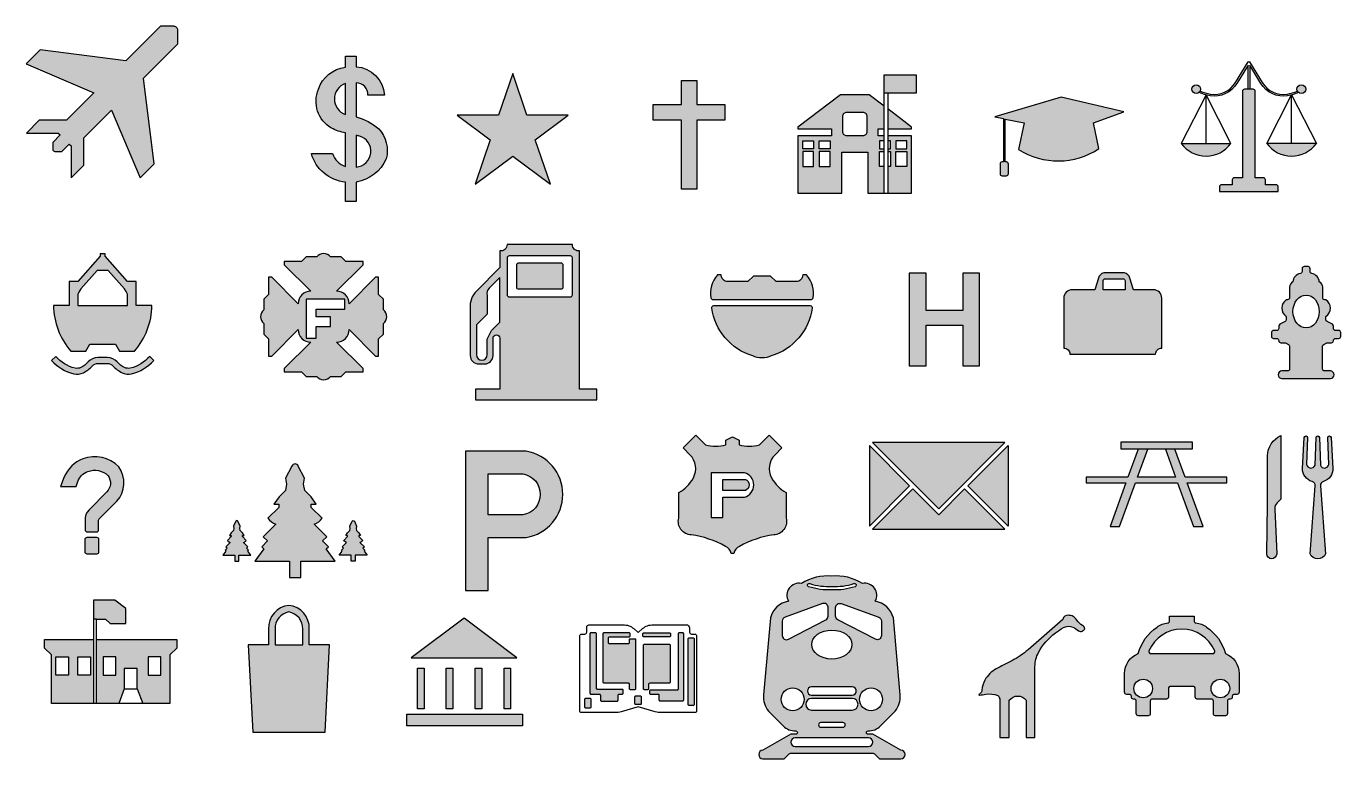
# Model space of a CAD drawing. Header units: inches. Extents: x -19 to 298, y -81 to 95.
import ezdxf

# ---------------------------------------------------------------- set-up
doc = ezdxf.new("R2010")
doc.units = ezdxf.units.IN
doc.header["$MEASUREMENT"] = 0

# ---------------------------------------------------------------- blocks, each defined once
blk = doc.blocks.new('Airport')
blk.add_hatch(color=256).paths.add_polyline_path([(17.44, 24.01), (25.72, 32.29), (25.72, 35.51, 0.414214), (24.72, 36.51), (21.5, 36.51), (13.22, 28.23), (-7.43, 30.84), (-10.8, 27.47), (5.48, 20.49), (-1.12, 13.88), (-7.69, 13.88), (-10.79, 10.79), (-3.09, 10.79), (-2.64, 10.34), (-4.42, 8.55), (-4.42, 6.87, 0.414214), (-3.92, 6.37), (-2.24, 6.37), (-0.45, 8.15), (0, 7.7), (0, 0), (3.09, 3.09), (3.09, 9.67), (9.7, 16.27), (16.68, -0.01), (20.05, 3.36)])
at = {"color": 0, "linetype": 'ByBlock', "lineweight": -2}
blk.add_lwpolyline([(24.72, 36.51), (21.5, 36.51), (13.22, 28.23), (-7.43, 30.84), (-10.8, 27.47), (5.48, 20.49), (-1.12, 13.88), (-7.69, 13.88), (-10.79, 10.79), (-3.09, 10.79), (-2.64, 10.34), (-4.42, 8.55), (-4.42, 6.87, 0.414214), (-3.92, 6.37), (-2.24, 6.37), (-0.45, 8.15), (0, 7.7), (0, 0), (3.09, 3.09), (3.09, 9.67), (9.7, 16.27), (16.68, -0.01), (20.05, 3.36), (17.44, 24.01), (25.72, 32.29), (25.72, 35.51, 0.414214)], format="xyb", close=True, dxfattribs=at)
blk = doc.blocks.new('ATM')
h = blk.add_hatch(color=256)
h.paths.add_polyline_path([(1.29, 14.96), (1.29, 17.49), (-1.29, 17.49), (-1.29, 14.85, 0.288396), (-7.81, 9.56, 0.373164), (-4.69, 0.18, 0.074888), (-1.29, -0.95), (-1.29, -9.03, -0.266821), (-4.38, -5.94), (-9.51, -5.94, 0.30474), (-1.29, -12.87), (-1.29, -17.49), (1.29, -17.49), (1.29, -12.8, 0.252504), (8.55, -7.23, 0.249488), (6.75, 0, 0.105197), (1.29, 2.93), (1.29, 11.06, -0.449214), (4.1, 8.11), (8.09, 8.11, 0.377829)])
h.paths.add_polyline_path([(-1.29, 3.48, -0.712131), (-1.29, 10.94)], flags=16)
h.paths.add_polyline_path([(2.07, -1.72, -0.843737), (1.29, -9.19), (1.29, -1.55, 0.002015)], flags=16)
at = {"color": 0, "linetype": 'ByBlock', "lineweight": -2}
for points in [[(-1.29, -0.95, -0.074888), (-4.69, 0.18, -0.373164), (-7.81, 9.56, -0.288396), (-1.29, 14.85), (-1.29, 17.49), (1.29, 17.49), (1.29, 14.96, -0.377829), (8.09, 8.11), (4.1, 8.11, 0.449214), (1.29, 11.06), (1.29, 2.93, -0.105197), (6.75, 0, -0.249488), (8.55, -7.23, -0.252504), (1.29, -12.8), (1.29, -17.49), (-1.29, -17.49), (-1.29, -12.87, -0.30474), (-9.51, -5.94), (-4.38, -5.94, 0.266821), (-1.29, -9.03)], [(-1.29, 3.48), (-1.29, 10.94, 0.712131)], [(1.29, -9.19, 0.843737), (2.07, -1.72, -0.002015), (1.29, -1.55)]]:
    blk.add_lwpolyline(points, format="xyb", close=True, dxfattribs=at)
blk = doc.blocks.new('Attraction')
blk.add_hatch(color=256).paths.add_polyline_path([(5.42, -2.6), (13.38, 3.29), (3.41, 3.29), (0, 13.31), (-3.41, 3.29), (-13.38, 3.29), (-5.42, -2.6), (-9.07, -13.31), (0, -6.61), (9.07, -13.31)])
at = {"color": 0, "linetype": 'ByBlock', "lineweight": -2}
blk.add_lwpolyline([(5.42, -2.6), (13.38, 3.29), (3.41, 3.29), (0, 13.31), (-3.41, 3.29), (-13.38, 3.29), (-5.42, -2.6), (-9.07, -13.31), (0, -6.61), (9.07, -13.31)], close=True, dxfattribs=at)
blk = doc.blocks.new('City Hall')
at = {"linetype": 'ByBlock'}
h = blk.add_hatch(color=256, dxfattribs=at)
h.paths.add_polyline_path([(14.77, 16.64), (7.06, 16.64), (7.06, 12.27), (7.92, 12.27), (14.77, 12.27)])
h.paths.add_polyline_path([(3.43, 11.88), (-3.43, 11.88), (-13.69, 4.06), (-13.69, 3.66), (-5.61, 3.66), (-5.61, 1.94), (-13.69, 1.94), (-13.69, -11.88), (-3.12, -11.88), (-3.12, -2), (0, -2), (3.12, -2), (3.12, -11.88), (7.06, -11.88), (7.06, -5.39), (5.97, -5.39), (5.97, -1.81), (7.06, -1.81), (7.06, -1.16), (5.97, -1.16), (5.97, 0.79), (7.06, 0.79), (7.06, 1.94), (5.61, 1.94), (5.61, 3.66), (7.06, 3.66), (7.06, 6.02), (7.06, 9.12)])
h.paths.add_polyline_path([(1.97, 7.6, -0.414214), (2.97, 6.6), (2.97, 3.01, -0.414214), (1.97, 2.01), (0, 2.01), (-1.97, 2.01, -0.414214), (-2.97, 3.01), (-2.97, 6.6, -0.414214), (-1.97, 7.6), (0, 7.6)], flags=16)
h.paths.add_polyline_path([(-5.97, 0.79), (-5.97, -1.16), (-8.58, -1.16), (-8.58, 0.79)], flags=17)
h.paths.add_polyline_path([(-5.97, -1.81), (-5.97, -5.39), (-8.58, -5.39), (-8.58, -1.81)], flags=17)
h.paths.add_polyline_path([(-9.92, 0.79), (-9.92, -1.16), (-12.53, -1.16), (-12.53, 0.79)], flags=17)
h.paths.add_polyline_path([(-9.92, -1.81), (-9.92, -5.39), (-12.53, -5.39), (-12.53, -1.81)], flags=17)
blk.add_hatch(color=256, dxfattribs=at).paths.add_polyline_path([(11.12, 6.02), (7.92, 8.46), (7.92, 3.66), (13.69, 3.66), (13.69, 4.06)])
h = blk.add_hatch(color=256, dxfattribs=at)
h.paths.add_polyline_path([(13.69, 1.94), (7.92, 1.94), (7.92, 0.79), (8.58, 0.79), (8.58, -1.16), (7.92, -1.16), (7.92, -1.81), (8.58, -1.81), (8.58, -5.39), (7.92, -5.39), (7.92, -11.88), (13.69, -11.88)])
h.paths.add_polyline_path([(9.92, -5.39), (9.92, -1.81), (12.53, -1.81), (12.53, -5.39)], flags=16)
h.paths.add_polyline_path([(9.92, -1.16), (9.92, 0.79), (12.53, 0.79), (12.53, -1.16)], flags=16)
at = {"color": 0, "linetype": 'ByBlock'}
for p, q in [((7.92, 12.27), (7.06, 12.27)), ((11.12, 6.02), (7.92, 8.46)), ((7.06, -11.88), (7.92, -11.88))]:
    blk.add_line(p, q, dxfattribs=at)
at = {"color": 0, "linetype": 'ByBlock', "lineweight": -2}
for points in [[(7.06, 9.12), (3.43, 11.88), (-3.43, 11.88), (-13.69, 4.06), (-13.69, 3.66), (-5.61, 3.66), (-5.61, 1.94), (-13.69, 1.94), (-13.69, -11.88), (-3.12, -11.88), (-3.12, -2), (0, -2), (3.12, -2), (3.12, -11.88), (7.06, -11.88), (7.06, 6.02), (7.06, 16.64), (14.77, 16.64), (14.77, 12.27), (7.92, 12.27), (7.92, -11.88), (13.69, -11.88), (13.69, 1.94), (7.92, 1.94)], [(7.06, 1.94), (5.61, 1.94), (5.61, 3.66), (7.06, 3.66)], [(7.92, 3.66), (13.69, 3.66), (13.69, 4.06), (11.12, 6.02)], [(7.06, 0.79), (5.97, 0.79), (5.97, -1.16), (7.06, -1.16)], [(7.92, -1.16), (8.58, -1.16), (8.58, 0.79), (7.92, 0.79)], [(7.06, -5.39), (5.97, -5.39), (5.97, -1.81), (7.06, -1.81)], [(7.92, -1.81), (8.58, -1.81), (8.58, -5.39), (7.92, -5.39)]]:
    blk.add_lwpolyline(points, dxfattribs=at)
blk.add_lwpolyline([(0, 7.6), (-1.97, 7.6, 0.414214), (-2.97, 6.6), (-2.97, 3.01, 0.414214), (-1.97, 2.01), (0, 2.01), (1.97, 2.01, 0.414214), (2.97, 3.01), (2.97, 6.6, 0.414214), (1.97, 7.6)], format="xyb", close=True, dxfattribs=at)
for points in [[(-9.92, -1.16), (-12.53, -1.16), (-12.53, 0.79), (-9.92, 0.79)], [(-8.58, -1.16), (-8.58, 0.79), (-5.97, 0.79), (-5.97, -1.16)], [(9.92, -1.16), (12.53, -1.16), (12.53, 0.79), (9.92, 0.79)], [(-9.92, -5.39), (-9.92, -1.81), (-12.53, -1.81), (-12.53, -5.39)], [(-8.58, -5.39), (-5.97, -5.39), (-5.97, -1.81), (-8.58, -1.81)], [(9.92, -5.39), (9.92, -1.81), (12.53, -1.81), (12.53, -5.39)]]:
    blk.add_lwpolyline(points, close=True, dxfattribs=at)
blk = doc.blocks.new('College')
blk.add_hatch(color=256).paths.add_polyline_path([(9.6, -4.76), (8.28, 1.44), (15.59, 4.09), (0.46, 7.64), (-15.5, 2.87), (-13.45, 2.46), (-13.45, -7.97), (-13.75, -7.97, 0.414214), (-14.25, -8.47), (-14.25, -10.78, 0.414214), (-13.75, -11.28), (-13.23, -11.28), (-12.71, -11.28, 0.414214), (-12.21, -10.78), (-12.21, -8.47, 0.414214), (-12.71, -7.97), (-13.01, -7.97), (-13.01, 2.37), (-8.43, 1.44), (-9.81, -4.96, 0.294573)])
at = {"color": 0, "linetype": 'ByBlock', "lineweight": -2}
blk.add_lwpolyline([(-9.81, -4.96, 0.294573), (9.6, -4.76), (8.28, 1.44), (15.59, 4.09), (0.46, 7.64), (-15.5, 2.87), (-13.45, 2.46), (-13.45, -7.97), (-13.75, -7.97, 0.414214), (-14.25, -8.47), (-14.25, -10.78, 0.414214), (-13.75, -11.28), (-13.23, -11.28), (-12.71, -11.28, 0.414214), (-12.21, -10.78), (-12.21, -8.47, 0.414214), (-12.71, -7.97), (-13.01, -7.97), (-13.01, 2.37), (-8.43, 1.44), (-9.81, -4.96)], format="xyb", dxfattribs=at)
blk = doc.blocks.new('Court House')
h = blk.add_hatch(color=256)
h.paths.add_polyline_path([(1.6, 11.2, 0.414214), (1.1, 11.7), (-0.98, 11.7, 0.414214), (-1.48, 11.2), (-1.48, -9.61), (-3.42, -9.61, 0.414214), (-3.92, -10.11), (-3.92, -11.29), (-6.52, -11.29, 0.414214), (-7.02, -11.79), (-7.02, -12.9), (7.14, -12.9), (7.14, -11.79, 0.414214), (6.64, -11.29), (4.04, -11.29), (4.04, -10.11, 0.414214), (3.54, -9.61), (1.6, -9.61)])
h.paths.add_polyline_path([(-4.27, -1.32), (-16.21, -1.32, 0.51318)])
h.paths.add_polyline_path([(16.33, -1.32), (4.39, -1.32, 0.51318)])
h.paths.add_polyline_path([(-11.55, 11.73, 1), (-13.64, 11.73, 1)])
h.paths.add_polyline_path([(13.76, 11.73, 1), (11.67, 11.73, 1)])
at = {"color": 0, "linetype": 'ByBlock', "lineweight": -2}
for points in [[(-0.14, 11.7), (-0.14, 17.48), (-2.82, 13.12, -0.302962), (-9.28, 10.15, -0.073358), (-11.89, 10.96)], [(-11.65, 11.29, 0.071283), (-9.22, 10.54, 0.302962), (-3.16, 13.33), (-0.11, 18.29, -0.558994), (0.23, 18.29), (3.28, 13.33, 0.302962), (9.34, 10.54, 0.071283), (11.76, 11.29)], [(12.01, 10.96, -0.073358), (9.4, 10.15, -0.302962), (2.94, 13.12), (0.26, 17.48), (0.26, 11.7)]]:
    blk.add_lwpolyline(points, format="xyb", dxfattribs=at)
for points in [[(-4.27, -1.32), (-10.24, 10.35), (-16.21, -1.32)], [(-10.24, -1.32), (-10.24, 10.35)], [(4.39, -1.32), (10.36, 10.35), (16.33, -1.32)], [(10.36, -1.32), (10.36, 10.35)], [(-16.21, -1.32), (-4.27, -1.32)], [(16.33, -1.32), (4.39, -1.32)]]:
    blk.add_lwpolyline(points, dxfattribs=at)
blk.add_lwpolyline([(1.6, -9.61), (1.6, 11.2, 0.414214), (1.1, 11.7), (-0.98, 11.7, 0.414214), (-1.48, 11.2), (-1.48, -9.61), (-3.42, -9.61, 0.414214), (-3.92, -10.11), (-3.92, -11.29), (-6.52, -11.29, 0.414214), (-7.02, -11.79), (-7.02, -12.9), (7.14, -12.9), (7.14, -11.79, 0.414214), (6.64, -11.29), (4.04, -11.29), (4.04, -10.11, 0.414214), (3.54, -9.61)], format="xyb", close=True, dxfattribs=at)
for centre in [(-12.6, 11.73), (12.71, 11.73)]:
    blk.add_circle(centre, 1.05, dxfattribs=at)
for centre in [(-10.24, 2.96), (10.36, 2.96)]:
    blk.add_arc(centre, 7.35, 215.6681, 324.3319, dxfattribs=at)
blk = doc.blocks.new('Ferry')
at = {"linetype": 'ByBlock'}
h = blk.add_hatch(color=256, dxfattribs=at)
h.paths.add_polyline_path([(12.21, 3.38), (8.37, 3.38), (8.37, 9.16), (6.32, 9.16), (0.93, 15.26), (0.93, 15.78), (0.33, 15.78), (-0.27, 15.78), (-0.27, 15.26), (-5.66, 9.16), (-7.71, 9.16), (-7.71, 3.38), (-11.55, 3.38, 0.173608), (-7.37, -7.62), (-3.7, -7.62), (-2.74, -5.98), (0.33, -5.98), (3.39, -5.98), (4.36, -7.62), (8.03, -7.62, 0.173608)])
h.paths.add_polyline_path([(3.52, 3.38), (2.66, 3.38), (1.91, 3.38), (0.78, 3.38), (-0.15, 3.38), (-0.55, 3.38), (-2.73, 3.38), (-3.51, 3.38), (-5.66, 3.38), (-5.66, 6.14), (-5.38, 6.6), (-4.95, 7.41), (-1.02, 11.82), (0.33, 11.82), (1.67, 11.82), (5.6, 7.41), (5.98, 6.76), (6.32, 6.14), (6.32, 3.38), (4.33, 3.38)], flags=16)
h.paths.add_polyline_path([(1.49, -9.17), (0.33, -9.17), (-0.83, -9.17, 0.202607), (-3.17, -10.22, -0.085827), (-4.94, -11.57, -0.150559), (-6.33, -11.74, -0.145066), (-10.99, -8.88), (-11.98, -9.87, 0.144665), (-6.64, -13.1, 0.157918), (-4.33, -12.82, 0.086979), (-2.15, -11.17, -0.200725), (-0.82, -10.56), (0.33, -10.56), (1.47, -10.56, -0.200725), (2.8, -11.17, 0.086979), (4.99, -12.82, 0.157918), (7.29, -13.1, 0.144665), (12.63, -9.87), (11.65, -8.88, -0.145066), (6.99, -11.74, -0.150559), (5.6, -11.57, -0.085827), (3.83, -10.22, 0.202607)])
at = {"color": 0, "linetype": 'ByBlock', "lineweight": -2}
for points in [[(0.33, 15.78), (-0.27, 15.78), (-0.27, 15.26), (-5.66, 9.16), (-7.71, 9.16), (-7.71, 3.38), (-11.55, 3.38, 0.173608), (-7.37, -7.62), (-3.7, -7.62), (-2.74, -5.98), (0.33, -5.98), (3.39, -5.98), (4.36, -7.62), (8.03, -7.62, 0.173608), (12.21, 3.38), (8.37, 3.38), (8.37, 9.16), (6.32, 9.16), (0.93, 15.26), (0.93, 15.78)], [(-11.98, -9.87, 0.144665), (-6.64, -13.1, 0.157918), (-4.33, -12.82, 0.086979), (-2.15, -11.17, -0.200725), (-0.82, -10.56), (0.33, -10.56), (1.47, -10.56, -0.200725), (2.8, -11.17, 0.086979), (4.99, -12.82, 0.157918), (7.29, -13.1, 0.144665), (12.63, -9.87), (11.65, -8.88, -0.145066), (6.99, -11.74, -0.150559), (5.6, -11.57, -0.085827), (3.83, -10.22, 0.202607), (1.49, -9.17), (0.33, -9.17), (-0.83, -9.17, 0.202607), (-3.17, -10.22, -0.085827), (-4.94, -11.57, -0.150559), (-6.33, -11.74, -0.145066), (-10.99, -8.88)]]:
    blk.add_lwpolyline(points, format="xyb", close=True, dxfattribs=at)
blk.add_lwpolyline([(0.33, 11.82), (-1.02, 11.82), (-4.95, 7.41), (-5.38, 6.6), (-5.66, 6.14), (-5.66, 3.38), (-3.51, 3.38), (-2.73, 3.38), (-0.55, 3.38), (-0.15, 3.38), (0.78, 3.38), (1.91, 3.38), (2.66, 3.38), (3.52, 3.38), (4.33, 3.38), (6.32, 3.38), (6.32, 6.14), (5.98, 6.76), (5.6, 7.41), (1.67, 11.82)], close=True, dxfattribs=at)
blk = doc.blocks.new('Fire Station')
h = blk.add_hatch(color=256)
h.paths.add_polyline_path([(-2.06, -14.81, 0.495258), (1.24, -14.81), (3.78, -14.81), (4.92, -13.67), (9.09, -13.67), (9.09, -12.93), (2.72, -6.55, 0.414214), (5.73, -3.53), (12.11, -9.91), (12.85, -9.91), (12.85, -5.74), (13.99, -4.6), (13.99, -2.06, 0.495258), (13.99, 1.24), (13.99, 3.78), (12.85, 4.92), (12.85, 9.09), (12.11, 9.09), (5.73, 2.72, 0.414214), (2.72, 5.73), (9.09, 12.11), (9.09, 12.85), (4.92, 12.85), (3.78, 13.99), (1.24, 13.99, 0.495258), (-2.06, 13.99), (-4.6, 13.99), (-5.74, 12.85), (-9.91, 12.85), (-9.91, 12.11), (-3.53, 5.73, 0.414214), (-6.55, 2.72), (-12.93, 9.09), (-13.67, 9.09), (-13.67, 4.92), (-14.81, 3.78), (-14.81, 1.24, 0.495258), (-14.81, -2.06), (-14.81, -4.6), (-13.67, -5.74), (-13.67, -9.91), (-12.93, -9.91), (-6.55, -3.53, 0.414214), (-3.53, -6.55), (-9.91, -12.93), (-9.91, -13.67), (-5.74, -13.67), (-4.6, -14.81)])
h.paths.add_polyline_path([(-2.22, -5.59), (-4.6, -5.59), (-4.6, 3.78), (4.7, 3.78), (4.7, 1.4), (-2.22, 1.4), (-2.22, -0.41), (1.24, -0.41), (1.24, -2.79), (-2.22, -2.79)], flags=16)
at = {"color": 0, "linetype": 'ByBlock', "lineweight": -2}
blk.add_lwpolyline([(-3.53, -6.55), (-9.91, -12.93), (-9.91, -13.67), (-5.74, -13.67), (-4.6, -14.81), (-2.06, -14.81, 0.495258), (1.24, -14.81), (3.78, -14.81), (4.92, -13.67), (9.09, -13.67), (9.09, -12.93), (2.72, -6.55, 0.414214), (5.73, -3.53), (12.11, -9.91), (12.85, -9.91), (12.85, -5.74), (13.99, -4.6), (13.99, -2.06, 0.495258), (13.99, 1.24), (13.99, 3.78), (12.85, 4.92), (12.85, 9.09), (12.11, 9.09), (5.73, 2.72, 0.414214), (2.72, 5.73), (9.09, 12.11), (9.09, 12.85), (4.92, 12.85), (3.78, 13.99), (1.24, 13.99, 0.495258), (-2.06, 13.99), (-4.6, 13.99), (-5.74, 12.85), (-9.91, 12.85), (-9.91, 12.11), (-3.53, 5.73, 0.414214), (-6.55, 2.72), (-12.93, 9.09), (-13.67, 9.09), (-13.67, 4.92), (-14.81, 3.78), (-14.81, 1.24, 0.495258), (-14.81, -2.06), (-14.81, -4.6), (-13.67, -5.74), (-13.67, -9.91), (-12.93, -9.91), (-6.55, -3.53, 0.414214)], format="xyb", close=True, dxfattribs=at)
blk.add_lwpolyline([(1.24, -0.41), (-2.22, -0.41), (-2.22, 1.4), (4.7, 1.4), (4.7, 3.78), (-4.6, 3.78), (-4.6, -5.59), (-2.22, -5.59), (-2.22, -2.79), (1.24, -2.79)], close=True, dxfattribs=at)
blk = doc.blocks.new('Gas Station')
h = blk.add_hatch(color=256)
h.paths.add_polyline_path([(10.22, 19.82, -0.455475), (8.48, 21.33), (-7.26, 21.33, -0.455475), (-8.99, 19.82), (-8.99, 15.82), (-14.67, 10.14, 0.223113), (-16.15, 6.04), (-16.15, -5.37, 0.414214), (-14.1, -7.42), (-12.65, -7.42, 0.414214), (-10.65, -5.42), (-10.65, -1.21, -1), (-8.99, -1.21), (-8.99, -13.51), (-14.91, -13.51), (-14.91, -16.08), (0.61, -16.08), (14.36, -16.08), (14.36, -13.51), (10.22, -13.51)])
h.paths.add_polyline_path([(-6.76, 8.75, -0.414214), (-7.26, 9.25), (-7.26, 18.11, -0.414214), (-6.76, 18.61), (7.98, 18.61, -0.414214), (8.48, 18.11), (8.48, 9.25, -0.414214), (7.98, 8.75)], flags=16)
h.paths.add_polyline_path([(-8.99, 2.66), (-10.99, 0.65), (-12.06, -1.48), (-12.06, -5.24, -1), (-14.63, -5.24), (-14.63, 2), (-12.08, 4.54), (-12.08, 9.04, -0.259957), (-11.57, 10.84), (-8.99, 13.42)], flags=16)
h.paths.add_polyline_path([(-4.44, 10.56, -0.414214), (-4.94, 11.06), (-4.94, 16.45, -0.414214), (-4.44, 16.95), (5.67, 16.95, -0.414214), (6.17, 16.45), (6.17, 11.06, -0.414214), (5.67, 10.56)], flags=0)
blk.add_hatch(color=256).paths.add_polyline_path([(5.67, 10.56, 0.414214), (6.17, 11.06), (6.17, 16.45, 0.414214), (5.67, 16.95), (-4.44, 16.95, 0.414214), (-4.94, 16.45), (-4.94, 11.06, 0.414214), (-4.44, 10.56)])
at = {"color": 0, "linetype": 'ByBlock', "lineweight": -2}
for points in [[(-8.99, 19.82), (-8.99, 15.82), (-14.67, 10.14, 0.223113), (-16.15, 6.04), (-16.15, -5.37, 0.414214), (-14.1, -7.42), (-12.65, -7.42, 0.414214), (-10.65, -5.42), (-10.65, -1.21, -1), (-8.99, -1.21), (-8.99, -13.51), (-14.91, -13.51), (-14.91, -16.08), (0.61, -16.08), (14.36, -16.08), (14.36, -13.51), (10.22, -13.51), (10.22, 19.82, -0.455475), (8.48, 21.33), (-7.26, 21.33, -0.455475)], [(-7.26, 18.11), (-7.26, 9.25, 0.414214), (-6.76, 8.75), (7.98, 8.75, 0.414214), (8.48, 9.25), (8.48, 18.11, 0.414214), (7.98, 18.61), (-6.76, 18.61, 0.414214)], [(-4.94, 11.06), (-4.94, 16.45, -0.414214), (-4.44, 16.95), (5.67, 16.95, -0.414214), (6.17, 16.45), (6.17, 11.06, -0.414214), (5.67, 10.56), (-4.44, 10.56, -0.414214)], [(-8.99, 2.66), (-8.99, 13.42), (-11.57, 10.84, 0.259957), (-12.08, 9.04), (-12.08, 4.54), (-14.63, 2), (-14.63, -5.24, 1), (-12.06, -5.24), (-12.06, -1.48), (-10.99, 0.65)]]:
    blk.add_lwpolyline(points, format="xyb", close=True, dxfattribs=at)
blk = doc.blocks.new('Highway')
h = blk.add_hatch(color=256)
h.paths.add_polyline_path([(11.25, 4.06, 0.36166), (11.75, 4.46, 0.235674), (10.15, 10), (9.28, 10, -0.414214), (7.69, 8.4), (2.83, 8.4), (1.5, 9.73), (-0.55, 9.73), (-2.6, 9.73), (-3.93, 8.4), (-8.79, 8.4, -0.414214), (-10.38, 10), (-11.25, 10, 0.235674), (-12.85, 4.46, 0.36166), (-12.35, 4.06), (-0.55, 4.06)])
h.paths.add_polyline_path([(-0.55, 2.61), (-12.18, 2.61, 0.456903), (-12.67, 2.04, 0.289977), (-2.78, -9.52, 0.086613), (-0.55, -10, 0.086613), (1.68, -9.52, 0.289977), (11.57, 2.04, 0.456903), (11.07, 2.61)])
at = {"color": 0, "linetype": 'ByBlock', "lineweight": -2}
for points in [[(-0.55, 9.73), (-2.6, 9.73), (-3.93, 8.4), (-8.79, 8.4, -0.414214), (-10.38, 10), (-11.25, 10, 0.235674), (-12.85, 4.46, 0.36166), (-12.35, 4.06), (-0.55, 4.06), (11.25, 4.06, 0.36166), (11.75, 4.46, 0.235674), (10.15, 10), (9.28, 10, -0.414214), (7.69, 8.4), (2.83, 8.4), (1.5, 9.73)], [(-0.55, -10, -0.086613), (-2.78, -9.52, -0.289977), (-12.67, 2.04, -0.456903), (-12.18, 2.61), (-0.55, 2.61), (11.07, 2.61, -0.456903), (11.57, 2.04, -0.289977), (1.68, -9.52, -0.086613)]]:
    blk.add_lwpolyline(points, format="xyb", close=True, dxfattribs=at)
blk = doc.blocks.new('Hospital')
blk.add_hatch(color=256).paths.add_polyline_path([(4.42, -1.34), (4.42, -11.2), (8.47, -11.2), (8.47, 11.2), (4.42, 11.2), (4.42, 2.16), (-4.42, 2.16), (-4.42, 11.2), (-8.47, 11.2), (-8.47, -11.2), (-4.42, -11.2), (-4.42, -1.34)])
at = {"color": 0, "linetype": 'ByBlock', "lineweight": -2}
blk.add_lwpolyline([(-4.42, -11.2), (-4.42, -1.34), (4.42, -1.34), (4.42, -11.2), (8.47, -11.2), (8.47, 11.2), (4.42, 11.2), (4.42, 2.16), (-4.42, 2.16), (-4.42, 11.2), (-8.47, 11.2), (-8.47, -11.2)], close=True, dxfattribs=at)
blk = doc.blocks.new('Hotel')
at = {"linetype": 'ByBlock'}
h = blk.add_hatch(color=256, dxfattribs=at)
h.paths.add_polyline_path([(10.81, 3.71, 0.414214), (8.81, 5.71), (6.92, 5.71), (3.97, 5.71), (3.12, 8.52, 0.249846), (1.83, 9.81), (-0.68, 9.81), (-3.19, 9.81, 0.249846), (-4.47, 8.52), (-5.33, 5.71), (-10.81, 5.71, 0.414214), (-12.81, 3.71), (-12.81, -8.32, -0.414214), (-11.31, -9.81), (6.92, -9.81), (8.89, -9.81), (9.31, -9.81, -0.414214), (10.81, -8.32)])
h.paths.add_polyline_path([(1.97, 5.71), (-3.33, 5.71), (-3.33, 7.87, -0.414214), (-2.83, 8.37), (1.47, 8.37, -0.414214), (1.97, 7.87)], flags=17)
at = {"color": 0, "linetype": 'ByBlock', "lineweight": -2}
for points in [[(10.81, -8.32), (10.81, 3.71, 0.414214), (8.81, 5.71), (6.92, 5.71), (3.97, 5.71), (3.12, 8.52, 0.249846), (1.83, 9.81), (-0.68, 9.81), (-3.19, 9.81, 0.249846), (-4.47, 8.52), (-5.33, 5.71), (-10.81, 5.71, 0.414214), (-12.81, 3.71), (-12.81, -8.32, -0.414214), (-11.31, -9.81), (6.92, -9.81), (8.89, -9.81), (9.31, -9.81, -0.414214)], [(1.97, 5.71), (-3.33, 5.71), (-3.33, 7.87, -0.414214), (-2.83, 8.37), (1.47, 8.37, -0.414214), (1.97, 7.87)]]:
    blk.add_lwpolyline(points, format="xyb", close=True, dxfattribs=at)
blk = doc.blocks.new('Hydrants')
h = blk.add_hatch(color=256)
h.paths.add_polyline_path([(3.99, -5.73, -0.270727), (4.24, -5.29), (4.99, -4.87), (6.09, -4.87, 0.414214), (6.59, -4.37), (6.59, -4.33, -0.414214), (7.09, -3.83), (7.84, -3.83, 0.414214), (8.34, -3.33), (8.34, -2.42, 0.414214), (7.84, -1.92), (7.09, -1.92, -0.414214), (6.59, -1.42), (6.59, -0.86, 0.278043), (6.33, -0.41), (5.04, 0.26, -0.278043), (4.78, 0.71), (4.78, 1.48, 0.539114), (4.78, 5.49), (4.5, 5.49, -0.414214), (4, 5.99), (4, 8.48, 0.289642), (3.18, 9.77, 0.345185), (1.37, 11.83, -0.36096), (0.97, 12.32), (0.97, 12.97, 0.414214), (0.47, 13.47), (0, 13.47), (-0.47, 13.47, 0.414214), (-0.97, 12.97), (-0.97, 12.32, -0.36096), (-1.37, 11.83, 0.345185), (-3.18, 9.77, 0.289642), (-4, 8.48), (-4, 5.99, -0.414214), (-4.5, 5.49), (-4.78, 5.49, 0.539114), (-4.78, 1.48), (-4.78, 0.71, -0.278043), (-5.04, 0.26), (-6.33, -0.41, 0.278043), (-6.59, -0.86), (-6.59, -1.42, -0.414214), (-7.09, -1.92), (-7.84, -1.92, 0.414214), (-8.34, -2.42), (-8.34, -3.33, 0.414214), (-7.84, -3.83), (-7.09, -3.83, -0.414214), (-6.59, -4.33), (-6.59, -4.37, 0.414214), (-6.09, -4.87), (-4.99, -4.87), (-4.24, -5.29, -0.270727), (-3.99, -5.73), (-3.99, -11.17, -0.414214), (-4.49, -11.67), (-5.84, -11.67, 1), (-5.84, -13.47), (0, -13.47), (5.84, -13.47, 1), (5.84, -11.67), (4.49, -11.67, -0.414214), (3.99, -11.17)])
edge = h.paths.add_edge_path(flags=16)
edge.add_ellipse((0, 2.66), major_axis=(0, -3.97), ratio=0.796322, start_angle=0, end_angle=360)
at = {"color": 0, "linetype": 'ByBlock', "lineweight": -2}
blk.add_lwpolyline([(0, 13.47), (-0.47, 13.47, 0.414214), (-0.97, 12.97), (-0.97, 12.32, -0.36096), (-1.37, 11.83, 0.345185), (-3.18, 9.77, 0.289642), (-4, 8.48), (-4, 5.99, -0.414214), (-4.5, 5.49), (-4.78, 5.49, 0.539114), (-4.78, 1.48), (-4.78, 0.71, -0.278043), (-5.04, 0.26), (-6.33, -0.41, 0.278043), (-6.59, -0.86), (-6.59, -1.42, -0.414214), (-7.09, -1.92), (-7.84, -1.92, 0.414214), (-8.34, -2.42), (-8.34, -3.33, 0.414214), (-7.84, -3.83), (-7.09, -3.83, -0.414214), (-6.59, -4.33), (-6.59, -4.37, 0.414214), (-6.09, -4.87), (-4.99, -4.87), (-4.24, -5.29, -0.270727), (-3.99, -5.73), (-3.99, -11.17, -0.414214), (-4.49, -11.67), (-5.84, -11.67, 1), (-5.84, -13.47), (0, -13.47), (5.84, -13.47, 1), (5.84, -11.67), (4.49, -11.67, -0.414214), (3.99, -11.17), (3.99, -5.73, -0.270727), (4.24, -5.29), (4.99, -4.87), (6.09, -4.87, 0.414214), (6.59, -4.37), (6.59, -4.33, -0.414214), (7.09, -3.83), (7.84, -3.83, 0.414214), (8.34, -3.33), (8.34, -2.42, 0.414214), (7.84, -1.92), (7.09, -1.92, -0.414214), (6.59, -1.42), (6.59, -0.86, 0.278043), (6.33, -0.41), (5.04, 0.26, -0.278043), (4.78, 0.71), (4.78, 1.48, 0.539114), (4.78, 5.49), (4.5, 5.49, -0.414214), (4, 5.99), (4, 8.48, 0.289642), (3.18, 9.77, 0.345185), (1.37, 11.83, -0.36096), (0.97, 12.32), (0.97, 12.97, 0.414214), (0.47, 13.47)], format="xyb", close=True, dxfattribs=at)
blk.add_ellipse((0, 2.66), major_axis=(0, -3.97), ratio=0.796322, dxfattribs=at)
blk = doc.blocks.new('Information Center')
h = blk.add_hatch(color=256)
h.paths.add_polyline_path([(-0.77, -1.39, 0.212799), (-1.72, -3.88), (-1.72, -6.17, 0.414214), (-1.22, -6.67), (1.04, -6.67, 0.414214), (1.54, -6.17), (1.54, -3.88, -0.141113), (1.68, -3.55), (5.92, 0.68, 0.358315), (6.38, 8.97, 0.299605), (-2.26, 10.93, 0.19521), (-6.74, 6.58), (-7.64, 4.27), (-3.91, 4.27), (-3.51, 5.49, -0.211607), (-1.1, 7.87, -0.286451), (3.86, 6.86, -0.335605), (3.55, 2.93)])
h.paths.add_polyline_path([(1.04, -12.02, 0.414214), (1.54, -11.52), (1.54, -8.46, 0.414214), (1.04, -7.96), (-1.22, -7.96, 0.414214), (-1.72, -8.46), (-1.72, -11.52, 0.414214), (-1.22, -12.02)])
at = {"color": 0, "linetype": 'ByBlock', "lineweight": -2}
for points in [[(-3.91, 4.27), (-3.51, 5.49, -0.211607), (-1.1, 7.87, -0.286451), (3.86, 6.86, -0.335605), (3.55, 2.93), (-0.77, -1.39, 0.212799), (-1.72, -3.88), (-1.72, -6.17, 0.414214), (-1.22, -6.67), (1.04, -6.67, 0.414214), (1.54, -6.17), (1.54, -3.88, -0.141113), (1.68, -3.55), (5.92, 0.68, 0.358315), (6.38, 8.97, 0.299605), (-2.26, 10.93, 0.19521), (-6.74, 6.58), (-7.64, 4.27)], [(-1.22, -7.96), (1.04, -7.96, -0.414214), (1.54, -8.46), (1.54, -11.52, -0.414214), (1.04, -12.02), (-1.22, -12.02, -0.414214), (-1.72, -11.52), (-1.72, -8.46, -0.414214)]]:
    blk.add_lwpolyline(points, format="xyb", close=True, dxfattribs=at)
blk = doc.blocks.new('Park')
h = blk.add_hatch(color=256)
h.paths.add_polyline_path([(-12.41, -5.19, 0.187185), (-11.74, -4.7), (-12.66, -3.78), (-12.66, -3.52), (-12.24, -3.52), (-12.68, -2.89), (-13.21, -2.36), (-13.31, -1.82), (-13.21, -1.31), (-13.76, -0.11, 0.712964), (-14.29, -0.11), (-14.83, -1.31), (-14.73, -1.82), (-14.84, -2.36), (-15.37, -2.89), (-15.81, -3.52), (-15.39, -3.52), (-15.39, -3.78), (-16.3, -4.7, 0.187185), (-15.63, -5.19), (-16.7, -6.26), (-16.34, -6.61), (-16.84, -7.1), (-16.66, -7.28), (-17.4, -8.31), (-14.5, -8.31), (-14.5, -9.71), (-14.02, -9.71), (-13.54, -9.71), (-13.54, -8.31), (-10.64, -8.31), (-11.39, -7.28), (-11.21, -7.1), (-11.7, -6.61), (-11.35, -6.26)])
h.paths.add_polyline_path([(-1.37, -9.71), (-1.37, -13.69), (0, -13.69), (1.37, -13.69), (1.37, -9.71), (9.66, -9.71), (7.53, -6.75), (8.04, -6.25), (6.63, -4.84), (7.65, -3.83), (4.61, -0.79, 0.187185), (6.52, 0.62), (3.9, 3.24), (3.9, 4), (5.1, 4), (3.85, 5.79), (2.33, 7.31), (2.03, 8.86), (2.31, 10.3), (0.76, 13.15, 0.712964), (-0.76, 13.15), (-2.31, 10.3), (-2.03, 8.86), (-2.33, 7.31), (-3.85, 5.79), (-5.1, 4), (-3.9, 4), (-3.9, 3.24), (-6.52, 0.62, 0.187185), (-4.61, -0.79), (-7.65, -3.83), (-6.63, -4.84), (-8.04, -6.25), (-7.53, -6.75), (-9.66, -9.71)])
h.paths.add_polyline_path([(12.66, -3.78), (11.74, -4.7, 0.187185), (12.41, -5.19), (11.35, -6.26), (11.7, -6.61), (11.21, -7.1), (11.39, -7.28), (10.64, -8.31), (13.54, -8.31), (13.54, -9.71), (14.02, -9.71), (14.5, -9.71), (14.5, -8.31), (17.4, -8.31), (16.66, -7.28), (16.84, -7.1), (16.34, -6.61), (16.7, -6.26), (15.63, -5.19, 0.187185), (16.3, -4.7), (15.39, -3.78), (15.39, -3.52), (15.81, -3.52), (15.37, -2.89), (14.84, -2.36), (14.73, -1.82), (14.83, -1.31), (14.29, -0.11, 0.712964), (13.76, -0.11), (13.21, -1.31), (13.31, -1.82), (13.21, -2.36), (12.68, -2.89), (12.24, -3.52), (12.66, -3.52)])
at = {"color": 0, "linetype": 'ByBlock', "lineweight": -2}
for points in [[(-0.76, 13.15), (-2.31, 10.3), (-2.03, 8.86), (-2.33, 7.31), (-3.85, 5.79), (-5.1, 4), (-3.9, 4), (-3.9, 3.24), (-6.52, 0.62, 0.187185), (-4.61, -0.79), (-7.65, -3.83), (-6.63, -4.84), (-8.04, -6.25), (-7.53, -6.75), (-9.66, -9.71), (-1.37, -9.71), (-1.37, -13.69), (0, -13.69), (1.37, -13.69), (1.37, -9.71), (9.66, -9.71), (7.53, -6.75), (8.04, -6.25), (6.63, -4.84), (7.65, -3.83), (4.61, -0.79, 0.187185), (6.52, 0.62), (3.9, 3.24), (3.9, 4), (5.1, 4), (3.85, 5.79), (2.33, 7.31), (2.03, 8.86), (2.31, 10.3), (0.76, 13.15, 0.712964)], [(-14.29, -0.11), (-14.83, -1.31), (-14.73, -1.82), (-14.84, -2.36), (-15.37, -2.89), (-15.81, -3.52), (-15.39, -3.52), (-15.39, -3.78), (-16.3, -4.7, 0.187185), (-15.63, -5.19), (-16.7, -6.26), (-16.34, -6.61), (-16.84, -7.1), (-16.66, -7.28), (-17.4, -8.31), (-14.5, -8.31), (-14.5, -9.71), (-14.02, -9.71), (-13.54, -9.71), (-13.54, -8.31), (-10.64, -8.31), (-11.39, -7.28), (-11.21, -7.1), (-11.7, -6.61), (-11.35, -6.26), (-12.41, -5.19, 0.187185), (-11.74, -4.7), (-12.66, -3.78), (-12.66, -3.52), (-12.24, -3.52), (-12.68, -2.89), (-13.21, -2.36), (-13.31, -1.82), (-13.21, -1.31), (-13.76, -0.11, 0.712964)], [(14.29, -0.11), (14.83, -1.31), (14.73, -1.82), (14.84, -2.36), (15.37, -2.89), (15.81, -3.52), (15.39, -3.52), (15.39, -3.78), (16.3, -4.7, -0.187185), (15.63, -5.19), (16.7, -6.26), (16.34, -6.61), (16.84, -7.1), (16.66, -7.28), (17.4, -8.31), (14.5, -8.31), (14.5, -9.71), (14.02, -9.71), (13.54, -9.71), (13.54, -8.31), (10.64, -8.31), (11.39, -7.28), (11.21, -7.1), (11.7, -6.61), (11.35, -6.26), (12.41, -5.19, -0.187185), (11.74, -4.7), (12.66, -3.78), (12.66, -3.52), (12.24, -3.52), (12.68, -2.89), (13.21, -2.36), (13.31, -1.82), (13.21, -1.31), (13.76, -0.11, -0.712964)]]:
    blk.add_lwpolyline(points, format="xyb", close=True, dxfattribs=at)
blk = doc.blocks.new('Parking')
h = blk.add_hatch(color=256)
h.paths.add_polyline_path([(4.3, 17.47), (-10.32, 17.47), (-10.32, -16.04), (-4.87, -16.04), (-4.87, -3.29), (4.3, -3.29, 0.847261)])
h.paths.add_polyline_path([(-4.87, 2.15), (-4.87, 12.03), (3.49, 12.03, -0.843848), (3.49, 2.15)], flags=16)
at = {"color": 0, "linetype": 'ByBlock', "lineweight": -2}
for points in [[(4.3, 17.47), (-10.32, 17.47), (-10.32, -16.04), (-4.87, -16.04), (-4.87, -3.29), (4.3, -3.29, 0.847261)], [(3.49, 12.03, -0.843848), (3.49, 2.15), (-4.87, 2.15), (-4.87, 12.03)]]:
    blk.add_lwpolyline(points, format="xyb", close=True, dxfattribs=at)
blk = doc.blocks.new('Police Station')
h = blk.add_hatch(color=256)
h.paths.add_polyline_path([(9.94, -9.59, 0.474811), (12.95, -5.55), (12.95, 0.62, -0.148205), (9.42, 4.15, -0.330426), (10.25, 9.71), (11.91, 11.38), (8.84, 14.45), (6.5, 12.1, -0.136859), (1.59, 12.1), (1.59, 13.25), (0, 14.06), (-1.59, 13.25), (-1.59, 12.1, -0.136859), (-6.5, 12.1), (-8.84, 14.45), (-11.91, 11.38), (-10.25, 9.71, -0.330426), (-9.42, 4.15, -0.148205), (-12.95, 0.62), (-12.95, -5.55, 0.474811), (-9.94, -9.59, -0.095701), (-1.71, -12.35, -0.269939), (-0.34, -14.06), (0, -14.06), (0.34, -14.06, -0.269939), (1.71, -12.35, -0.095701)])
h.paths.add_polyline_path([(2.87, -0.51), (-2.34, -0.51), (-2.34, -5.4), (-5.11, -5.4), (-5.11, 5.4), (2.87, 5.4, -0.758238)], flags=16)
h.paths.add_polyline_path([(3.1, 1.09), (-2.34, 1.09), (-2.34, 3.79), (3.1, 3.79, -0.679372)], flags=0)
at = {"color": 0, "linetype": 'ByBlock', "lineweight": -2}
for points in [[(0, -14.06), (-0.34, -14.06, 0.269939), (-1.71, -12.35, 0.095701), (-9.94, -9.59, -0.474811), (-12.95, -5.55), (-12.95, 0.62, 0.148205), (-9.42, 4.15, 0.330426), (-10.25, 9.71), (-11.91, 11.38), (-8.84, 14.45), (-6.5, 12.1, 0.136859), (-1.59, 12.1), (-1.59, 13.25), (0, 14.06), (1.59, 13.25), (1.59, 12.1, 0.136859), (6.5, 12.1), (8.84, 14.45), (11.91, 11.38), (10.25, 9.71, 0.330426), (9.42, 4.15, 0.148205), (12.95, 0.62), (12.95, -5.55, -0.474811), (9.94, -9.59, 0.095701), (1.71, -12.35, 0.269939), (0.34, -14.06)], [(2.87, 5.4), (-5.11, 5.4), (-5.11, -5.4), (-2.34, -5.4), (-2.34, -0.51), (2.87, -0.51, 0.758238)], [(3.1, 1.09), (-2.34, 1.09), (-2.34, 3.79), (3.1, 3.79, -0.679372)]]:
    blk.add_lwpolyline(points, format="xyb", close=True, dxfattribs=at)
blk = doc.blocks.new('Post Office')
h = blk.add_hatch(color=256)
h.paths.add_polyline_path([(-16.59, 11.95), (-0.64, -4), (15.31, 11.95)])
h.paths.add_polyline_path([(-17.35, -8.21), (-7.64, 1.49), (-17.35, 11.19)])
h.paths.add_polyline_path([(15.31, -8.96), (5.61, 0.74), (-0.64, -5.51), (-6.89, 0.74), (-16.59, -8.96)])
h.paths.add_polyline_path([(16.07, 11.19), (6.36, 1.49), (16.07, -8.21)])
at = {"color": 0, "linetype": 'ByBlock', "lineweight": -2}
for points in [[(-17.35, 11.19), (-17.35, -8.21), (-7.64, 1.49)], [(15.31, 11.95), (-16.59, 11.95), (-0.64, -4)], [(16.07, -8.21), (6.36, 1.49), (16.07, 11.19)], [(-16.59, -8.96), (15.31, -8.96), (5.61, 0.74), (-0.64, -5.51), (-6.89, 0.74)]]:
    blk.add_lwpolyline(points, close=True, dxfattribs=at)
blk = doc.blocks.new('Rest Area')
at = {"linetype": 'ByBlock'}
h = blk.add_hatch(color=256, dxfattribs=at)
h.paths.add_polyline_path([(8.56, 9.54), (0, 9.54), (-8.56, 9.54), (-8.56, 7.79), (0, 7.79), (8.56, 7.79)])
h.paths.add_polyline_path([(-2.13, 7.79), (-4.42, 7.79), (-6.89, 1.02), (-16.93, 1.02), (-16.93, -0.29), (-7.37, -0.29), (-11.21, -10.82), (-8.92, -10.82), (-5.08, -0.29), (5.08, -0.29), (8.92, -10.82), (11.21, -10.82), (7.37, -0.29), (16.93, -0.29), (16.93, 1.02), (6.89, 1.02), (4.42, 7.79), (2.13, 7.79), (4.6, 1.02), (-4.6, 1.02)])
at = {"color": 0, "linetype": 'ByBlock', "lineweight": -2}
for points in [[(0, 7.79), (-8.56, 7.79), (-8.56, 9.54), (0, 9.54), (8.56, 9.54), (8.56, 7.79)], [(4.6, 1.02), (-4.6, 1.02), (-2.13, 7.79), (-4.42, 7.79), (-6.89, 1.02), (-16.93, 1.02), (-16.93, -0.29), (-7.37, -0.29), (-11.21, -10.82), (-8.92, -10.82), (-5.08, -0.29), (5.08, -0.29), (8.92, -10.82), (11.21, -10.82), (7.37, -0.29), (16.93, -0.29), (16.93, 1.02), (6.89, 1.02), (4.42, 7.79), (2.13, 7.79)]]:
    blk.add_lwpolyline(points, close=True, dxfattribs=at)
blk = doc.blocks.new('School')
at = {"linetype": 'ByBlock'}
blk.add_hatch(color=256, dxfattribs=at).paths.add_polyline_path([(3.63, 15.2), (1.03, 17.2), (-4.11, 17.2), (-4.11, 12.61), (-3.41, 12.61), (-1.24, 12.61), (-0.16, 11.52), (3.63, 11.52)])
h = blk.add_hatch(color=256)
h.paths.add_polyline_path([(0, 7.73), (-3.41, 7.73), (-3.41, -7.73), (0, -7.73), (1.92, -7.73), (3.28, -4.19), (3.28, 0.72), (6.35, 0.72), (6.35, -4.19), (7.71, -7.73), (14.26, -7.73), (14.26, 3.97), (15.93, 5.64), (15.93, 7.73)])
h.paths.add_polyline_path([(1.2, 3.54), (1.2, -0.86), (-1.84, -0.86), (-1.84, 3.54)], flags=16)
h.paths.add_polyline_path([(9.06, 3.54), (12.09, 3.54), (12.09, -0.86), (9.06, -0.86)], flags=16)
h.paths.add_polyline_path([(-15.93, 7.73), (-15.93, 5.64), (-14.26, 3.97), (-14.26, -7.73), (-4.11, -7.73), (-4.11, 7.73)])
h.paths.add_polyline_path([(-4.86, 3.54), (-4.86, -0.86), (-7.9, -0.86), (-7.9, 3.54)], flags=16)
h.paths.add_polyline_path([(-10.2, 3.54), (-10.2, -0.86), (-13.24, -0.86), (-13.24, 3.54)], flags=16)
at = {"color": 0, "linetype": 'ByBlock'}
blk.add_line((-3.41, 12.61), (-4.11, 12.61), dxfattribs=at)
at = {"color": 0, "linetype": 'ByBlock', "lineweight": -2}
for points in [[(-3.41, -7.73), (-3.41, 12.61), (-1.24, 12.61), (-0.16, 11.52), (3.63, 11.52), (3.63, 15.2), (1.03, 17.2), (-4.11, 17.2), (-4.11, -7.73)], [(-3.41, 7.73), (0, 7.73), (15.93, 7.73), (15.93, 5.64), (14.26, 3.97), (14.26, -7.73), (0, -7.73), (-14.26, -7.73), (-14.26, 3.97), (-15.93, 5.64), (-15.93, 7.73), (-4.11, 7.73)], [(3.28, -4.19), (1.92, -7.73)], [(6.35, -4.19), (7.71, -7.73)]]:
    blk.add_lwpolyline(points, dxfattribs=at)
for points in [[(-13.24, 3.54), (-10.2, 3.54), (-10.2, -0.86), (-13.24, -0.86)], [(-7.9, 3.54), (-4.86, 3.54), (-4.86, -0.86), (-7.9, -0.86)], [(1.2, 3.54), (-1.84, 3.54), (-1.84, -0.86), (1.2, -0.86)], [(12.09, 3.54), (9.06, 3.54), (9.06, -0.86), (12.09, -0.86)], [(3.28, -4.19), (6.35, -4.19), (6.35, 0.72), (3.28, 0.72)]]:
    blk.add_lwpolyline(points, close=True, dxfattribs=at)
blk = doc.blocks.new('Shopping')
h = blk.add_hatch(color=256)
h.paths.add_polyline_path([(-8.73, -15.28), (8.73, -15.28), (9.79, 5.8), (4.91, 5.8), (4.91, 9.57, 0.393356), (0, 15.28, 0.393356), (-4.91, 9.57), (-4.91, 5.8), (-9.79, 5.8)])
h.paths.add_polyline_path([(-3.32, 5.8), (3.32, 5.8), (3.32, 9.57, 0.378002), (0, 13.7, 0.378002), (-3.32, 9.57)], flags=17)
at = {"color": 0, "linetype": 'ByBlock', "lineweight": -2}
for points in [[(8.73, -15.28), (9.79, 5.8), (4.91, 5.8), (4.91, 9.57, 0.393356), (0, 15.28, 0.393356), (-4.91, 9.57), (-4.91, 5.8), (-9.79, 5.8), (-8.73, -15.28)], [(3.32, 5.8), (3.32, 9.57, 0.378002), (0, 13.7, 0.378002), (-3.32, 9.57), (-3.32, 5.8)]]:
    blk.add_lwpolyline(points, format="xyb", close=True, dxfattribs=at)
blk = doc.blocks.new('Train Stations')
h = blk.add_hatch(color=256)
h.paths.add_polyline_path([(14.82, 6.43, 0.289893), (10.47, 10.43, 0.636812), (7.35, 14.72, 0.160981), (0, 16.5, 0.160981), (-7.35, 14.72, 0.636812), (-10.47, 10.43, 0.289893), (-14.82, 6.43), (-16.45, -12.15, 0.191241), (-15.28, -16.07), (-11.74, -19.6, 0.204466), (-8.73, -20.8, -1.093358), (-8.77, -21.6), (-9.87, -21.6), (-16.62, -25.48, 1), (-16.62, -27.5), (-11.47, -27.5), (-10.31, -26.34, -0.198912), (-9.96, -26.2), (0, -26.2), (9.96, -26.2, -0.198912), (10.31, -26.34), (11.47, -27.5), (16.62, -27.5, 1), (16.62, -25.48), (9.87, -21.6), (8.77, -21.6, -1.093358), (8.73, -20.8, 0.204466), (11.74, -19.6), (15.28, -16.07, 0.191241), (16.45, -12.15)])
h.paths.add_polyline_path([(12.18, -13.2, -1), (6.71, -13.2, -1)], flags=16)
h.paths.add_polyline_path([(10.48, 1.28), (1.44, 5.98, -0.279586), (0.9, 6.87), (0.9, 8.91, -0.519417), (2.24, 9.86), (11.28, 6.6, -0.316295), (11.94, 5.66), (11.94, 2.16, -0.563005)], flags=16)
h.paths.add_polyline_path([(4.91, -12.17), (0, -12.17), (-4.91, -12.17, -1), (-4.91, -10.2), (0, -10.2), (4.91, -10.2, -1)], flags=16)
edge = h.paths.add_edge_path(flags=16)
edge.add_ellipse((0, 0), major_axis=(-4.85, 0), ratio=0.719901, start_angle=0, end_angle=360)
h.paths.add_polyline_path([(4.91, -15.79), (0, -15.79), (-4.91, -15.79, -1), (-4.91, -12.99), (0, -12.99), (4.91, -12.99, -1)], flags=16)
h.paths.add_polyline_path([(2.65, -19.91), (0, -19.91), (-2.65, -19.91, -1), (-2.65, -18.78), (0, -18.78), (2.65, -18.78, -1)], flags=16)
h.paths.add_polyline_path([(-1.44, 5.98), (-10.48, 1.28, -0.563005), (-11.94, 2.16), (-11.94, 5.66, -0.316295), (-11.28, 6.6), (-2.24, 9.86, -0.519417), (-0.9, 8.91), (-0.9, 6.87, -0.279586)], flags=16)
h.paths.add_polyline_path([(8.84, -24.58), (0, -24.58), (-8.84, -24.58, -1), (-8.84, -22.49), (0, -22.49), (8.84, -22.49, -1)], flags=16)
h.paths.add_polyline_path([(-6.71, -13.2, -1), (-12.18, -13.2, -1)], flags=16)
h.paths.add_polyline_path([(0, 13.18, -0.094015), (-5.59, 13.93, -1.045123), (-5.32, 14.7, 0.09544), (0, 14, 0.09544), (5.32, 14.7, -1.045123), (5.59, 13.93, -0.094015)], flags=16)
at = {"color": 0, "linetype": 'ByBlock', "lineweight": -2}
for points in [[(0, 16.5, 0.160981), (-7.35, 14.72, 0.636812), (-10.47, 10.43, 0.289893), (-14.82, 6.43), (-16.45, -12.15, 0.191241), (-15.28, -16.07), (-11.74, -19.6, 0.205004), (-8.72, -20.8, -1.081805), (-8.77, -21.6), (-9.87, -21.6), (-16.62, -25.48, 1), (-16.62, -27.5), (-11.47, -27.5), (-10.31, -26.34, -0.198912), (-9.96, -26.2), (0, -26.2), (9.96, -26.2, -0.198912), (10.31, -26.34), (11.47, -27.5), (16.62, -27.5, 1), (16.62, -25.48), (9.87, -21.6), (8.77, -21.6, -1.081805), (8.72, -20.8, 0.205004), (11.74, -19.6), (15.28, -16.07, 0.191241), (16.45, -12.15), (14.82, 6.43, 0.289893), (10.47, 10.43, 0.636812), (7.35, 14.72, 0.160981)], [(0, 13.18, -0.094015), (-5.59, 13.93, -1.045123), (-5.32, 14.7, 0.09544), (0, 14, 0.09544), (5.32, 14.7, -1.045123), (5.59, 13.93, -0.094015)], [(-2.24, 9.86), (-11.28, 6.6, 0.316295), (-11.94, 5.66), (-11.94, 2.16, 0.563005), (-10.48, 1.28), (-1.44, 5.98, 0.279586), (-0.9, 6.87), (-0.9, 8.91, 0.519417)], [(2.24, 9.86), (11.28, 6.6, -0.316295), (11.94, 5.66), (11.94, 2.16, -0.563005), (10.48, 1.28), (1.44, 5.98, -0.279586), (0.9, 6.87), (0.9, 8.91, -0.519417)], [(0, -10.2), (-4.91, -10.2, 1), (-4.91, -12.17), (0, -12.17), (4.91, -12.17, 1), (4.91, -10.2)], [(0, -12.99), (-4.91, -12.99, 1), (-4.91, -15.79), (0, -15.79), (4.91, -15.79, 1), (4.91, -12.99)], [(0, -18.78), (-2.65, -18.78, 1), (-2.65, -19.91), (0, -19.91), (2.65, -19.91, 1), (2.65, -18.78)], [(0, -22.49), (-8.84, -22.49, 1), (-8.84, -24.58), (0, -24.58), (8.84, -24.58, 1), (8.84, -22.49)]]:
    blk.add_lwpolyline(points, format="xyb", close=True, dxfattribs=at)
for centre in [(-9.44, -13.2), (9.44, -13.2)]:
    blk.add_circle(centre, 2.74, dxfattribs=at)
blk.add_ellipse((0, 0), major_axis=(-4.85, 0), ratio=0.719901, dxfattribs=at)
blk = doc.blocks.new('church')
blk.add_hatch(color=256).paths.add_polyline_path([(-1.87, -1.87), (-1.87, -18.5), (1.87, -18.5), (1.87, -1.87), (8.63, -1.87), (8.63, 1.87), (1.87, 1.87), (1.87, 7.65), (-1.87, 7.65), (-1.87, 1.87), (-8.63, 1.87), (-8.63, -1.87)])
at = {"color": 0, "linetype": 'ByBlock', "lineweight": -2}
blk.add_lwpolyline([(1.87, -18.5), (-1.87, -18.5), (-1.87, -1.87), (-8.63, -1.87), (-8.63, 1.87), (-1.87, 1.87), (-1.87, 7.65), (1.87, 7.65), (1.87, 7.65), (1.87, 1.87), (8.63, 1.87), (8.63, -1.87), (1.87, -1.87), (1.87, -18.5)], close=True, dxfattribs=at)
blk = doc.blocks.new('restaurant')
h = blk.add_hatch(color=256)
h.paths.add_polyline_path([(2.59, 7.78), (2.82, 14.24, 0.947042), (2.02, 14.28), (1.61, 6.8, 0.357869), (3.9, 3.67, -0.364121), (4.65, 2.62), (3.4, -13.76, 0.661104), (7.17, -13.76), (5.92, 2.64, -0.359615), (6.65, 3.68, 0.35338), (8.9, 6.8), (8.49, 14.28, 0.947042), (7.68, 14.24), (7.92, 7.78, -0.770445), (5.9, 7.59), (5.65, 14.27, 0.928455), (4.86, 14.27), (4.61, 7.59, -0.770445)])
h.paths.add_polyline_path([(-3.67, 14.74, 0.269197), (-6.87, 9.87), (-6.87, -1.81), (-7.04, -13.76, 1), (-4.63, -13.76), (-5.11, -2.97, -0.210529), (-4.53, -1.46), (-3.67, -0.6)])
at = {"color": 0, "linetype": 'ByBlock', "lineweight": -2}
for points in [[(-7.04, -13.76), (-6.87, -1.81), (-6.87, 9.87, -0.269197), (-3.67, 14.74), (-3.67, -0.6), (-4.53, -1.46, 0.210529), (-5.11, -2.97), (-4.63, -13.76, -1)], [(5.9, 7.59, 0.770445), (7.92, 7.78), (7.68, 14.24, -1), (8.49, 14.24), (8.9, 6.8, -0.35338), (6.65, 3.68, 0.359615), (5.92, 2.64), (7.17, -13.76, -0.661104), (3.4, -13.76), (4.65, 2.62, 0.364121), (3.9, 3.67, -0.357869), (1.61, 6.8), (2.01, 14.24, -1), (2.82, 14.24), (2.59, 7.78, 0.770445), (4.61, 7.59), (4.85, 14.24, -1), (5.65, 14.24)]]:
    blk.add_lwpolyline(points, format="xyb", close=True, dxfattribs=at)
blk = doc.blocks.new('museum')
h = blk.add_hatch(color=256)
h.paths.add_polyline_path([(12.58, 6.79), (-0.17, 16.34), (-12.92, 6.79)])
h.paths.add_polyline_path([(-2.85, 4.27), (-4.44, 4.27), (-4.44, -5.53), (-2.85, -5.53)])
h.paths.add_polyline_path([(-11.41, -5.53), (-9.81, -5.53), (-9.81, 4.27), (-11.41, 4.27)])
h.paths.add_polyline_path([(4.11, 4.27), (2.52, 4.27), (2.52, -5.53), (4.11, -5.53)])
h.paths.add_polyline_path([(11.07, 4.27), (9.48, 4.27), (9.48, -5.53), (11.07, -5.53)])
h.paths.add_polyline_path([(-13.92, -6.79), (-13.92, -9.63), (13.92, -9.63), (13.92, -6.79)])
at = {"color": 0, "linetype": 'ByBlock', "lineweight": -2}
blk.add_lwpolyline([(-12.92, 6.79), (12.58, 6.79), (-0.17, 16.34), (-12.92, 6.79)], dxfattribs=at)
for points in [[(-11.41, 4.27), (-9.81, 4.27), (-9.81, -5.53), (-11.41, -5.53)], [(-4.44, 4.27), (-2.85, 4.27), (-2.85, -5.53), (-4.44, -5.53)], [(2.52, 4.27), (4.11, 4.27), (4.11, -5.53), (2.52, -5.53)], [(9.48, 4.27), (11.07, 4.27), (11.07, -5.53), (9.48, -5.53)], [(-13.92, -6.79), (13.92, -6.79), (13.92, -9.63), (-13.92, -9.63)]]:
    blk.add_lwpolyline(points, close=True, dxfattribs=at)
blk = doc.blocks.new('zoo')
blk.add_hatch(color=256).paths.add_polyline_path([(-5.1, 1.78, 0.144978), (-7.81, -0.93, 0.104057), (-8.54, -3.38, -0.184665), (-8.88, -4.08, -0.0294), (-9.22, -4.37, 0.765215), (-9.14, -4.56, 0.034169), (-7.61, -4.29, -0.129908), (-4.71, -4.66, -0.236716), (-4.25, -5.79), (-4.25, -14.8), (-1.95, -14.8), (-1.95, -5.75, -0.478049), (2.14, -5.75), (2.14, -14.8), (4.24, -14.8), (4.24, 2.37, -0.124246), (5.09, 5.73, -0.111586), (9.18, 10.42, -0.01846), (11.08, 11.71, -0.218496), (13.39, 11.83, -0.060335), (14.76, 10.94, 0.291083), (15.72, 10.88, 0.170617), (16.22, 11.39, 0.270724), (15.72, 12.23, -0.13961), (14.34, 13.49, 0.130703), (13.45, 14.38, 0.128801), (12.3, 14.67, 0.365204), (10.95, 13.69), (2.61, 6.39, -0.064062), (-1.35, 3.74, 0.008568)])
at = {"color": 0, "linetype": 'ByBlock', "lineweight": -2}
blk.add_lwpolyline([(10.95, 13.69), (2.61, 6.39, -0.064062), (-1.35, 3.74, 0.008568), (-5.1, 1.78, 0.144978), (-7.81, -0.93, 0.104057), (-8.54, -3.38, -0.184665), (-8.88, -4.08, -0.0294), (-9.22, -4.37, 0.765215), (-9.14, -4.56, 0.034169), (-7.61, -4.29, -0.129908), (-4.71, -4.66, -0.236716), (-4.25, -5.79), (-4.25, -14.8), (-1.95, -14.8), (-1.95, -5.75, -0.478049), (2.14, -5.75), (2.14, -14.8), (4.24, -14.8), (4.24, 2.37, -0.124246), (5.09, 5.73, -0.111586), (9.18, 10.42, -0.01846), (11.08, 11.71, -0.218496), (13.39, 11.83, -0.060335), (14.76, 10.94, 0.291083), (15.72, 10.88, 0.170617), (16.22, 11.39, 0.270724), (15.72, 12.23, -0.13961), (14.34, 13.49, 0.130703), (13.45, 14.38, 0.128801), (12.3, 14.67, 0.365204), (10.95, 13.69, 1.481592)], format="xyb", dxfattribs=at)
blk = doc.blocks.new('library')
h = blk.add_hatch(color=256)
h.paths.add_polyline_path([(-8.54, -2.96, 0.414214), (-8.29, -3.21), (-2.41, -3.21, -0.414214), (-2.16, -3.46), (-2.16, -4.5, 0.414214), (-1.91, -4.75), (-0.77, -4.75, 0.414214), (-0.52, -4.5), (-0.52, 7.12, 0.414214), (-0.77, 7.37), (-1.91, 7.37, 0.414214), (-2.16, 7.12), (-2.16, 6.44, -0.414214), (-2.41, 6.19), (-6.9, 6.19, -0.414214), (-7.15, 6.44), (-7.15, 7.63, -0.414214), (-6.9, 7.88), (-2.16, 7.88, 0.414214), (-1.91, 8.13), (-1.91, 8.61, 0.414214), (-2.16, 8.86), (-8.29, 8.86, 0.414214), (-8.54, 8.61)])
h.paths.add_polyline_path([(1.18, -4.5, 0.414214), (1.43, -4.75), (2.36, -4.75, 0.414214), (2.61, -4.5), (2.61, -3.46, -0.414214), (2.86, -3.21), (7.54, -3.21, 0.414214), (7.79, -2.96), (7.79, 5.8, 0.414214), (7.54, 6.05), (1.43, 6.05, 0.414214), (1.18, 5.8)])
h.paths.add_polyline_path([(7.54, 7.88, 0.414214), (7.79, 8.13), (7.79, 8.61, 0.414214), (7.54, 8.86), (1.36, 8.86, 0.414214), (1.11, 8.61), (1.11, 8.13, 0.414214), (1.36, 7.88)])
h.paths.add_polyline_path([(10.97, 8.61, 0.414214), (10.72, 8.86), (9.87, 8.86, 0.414214), (9.62, 8.61), (9.62, -4.72, -0.414214), (9.37, -4.97), (3, -4.97, 0.414214), (2.75, -5.22), (2.75, -5.68, 0.414214), (3, -5.93), (4.77, -5.93, -0.414214), (5.02, -6.18), (5.02, -7.26, 0.414214), (5.27, -7.51), (10.72, -7.51, 0.414214), (10.97, -7.26)])
h.paths.add_polyline_path([(13.53, 7.39, 0.414214), (13.28, 7.64), (12.31, 7.64, 0.414214), (12.06, 7.39), (12.06, -8.4, 0.414214), (12.31, -8.65), (13.28, -8.65, 0.414214), (13.53, -8.4)])
h.paths.add_polyline_path([(0.76, -6.58, 0.414214), (0.51, -6.33), (-0.51, -6.33, 0.414214), (-0.76, -6.58), (-0.76, -8.19, 0.414214), (-0.51, -8.44), (0.51, -8.44, 0.414214), (0.76, -8.19)])
h.paths.add_polyline_path([(-5.09, -7.63, 0.414214), (-4.84, -7.38), (-4.84, -6.18, -0.414214), (-4.59, -5.93), (-3.85, -5.93, 0.414214), (-3.6, -5.68), (-3.6, -5, 0.414214), (-3.85, -4.75), (-9.78, -4.75, -0.414214), (-10.03, -4.5), (-10.03, 8.61, 0.414214), (-10.28, 8.86), (-11.37, 8.86, 0.414214), (-11.62, 8.61), (-11.62, -5.68, 0.414214), (-11.37, -5.93), (-9.35, -5.93, -0.414214), (-9.1, -6.18), (-9.1, -7.38, 0.414214), (-8.85, -7.63)])
h.paths.add_polyline_path([(-12.85, -9.07, 0.414214), (-12.6, -9.32), (-11.62, -9.32, 0.414214), (-11.37, -9.07), (-11.37, -7.12, 0.414214), (-11.62, -6.87), (-12.6, -6.87, 0.414214), (-12.85, -7.12)])
at = {"color": 0, "linetype": 'ByBlock', "lineweight": 30}
blk.add_lwpolyline([(-4.09, -10.15, -0.072759), (-5.52, -10.36), (-13.59, -10.36, -0.414214), (-14.09, -9.86), (-14.09, 8.06, -0.414214), (-13.59, 8.56), (-12.88, 8.56, 0.414214), (-12.38, 9.06), (-12.38, 10.26, -0.414214), (-11.88, 10.76), (-3.64, 10.76, -0.199562), (-1.05, 9.87), (0, 8.93), (1.08, 9.88, -0.201494), (3.65, 10.76), (11.88, 10.76, -0.261972), (12.38, 9.76), (12.38, 9.06, 0.414214), (12.88, 8.56), (13.59, 8.56, -0.414214), (14.09, 8.06), (14.09, -9.86, -0.414214), (13.59, -10.36), (5.56, -10.36, -0.072027), (4.14, -10.16), (0, -8.93), (-4.09, -10.15)], format="xyb", dxfattribs=at)
at = {"color": 0, "linetype": 'ByBlock', "lineweight": -2}
for points in [[(-11.62, 8.61), (-11.62, -5.68, 0.414214), (-11.37, -5.93), (-9.35, -5.93, -0.414214), (-9.1, -6.18), (-9.1, -7.38, 0.414214), (-8.85, -7.63), (-5.09, -7.63, 0.414214), (-4.84, -7.38), (-4.84, -6.18, -0.414214), (-4.59, -5.93), (-3.85, -5.93, 0.414214), (-3.6, -5.68), (-3.6, -5, 0.414214), (-3.85, -4.75), (-9.78, -4.75, -0.414214), (-10.03, -4.5), (-10.03, 8.61, 0.414214), (-10.28, 8.86), (-11.37, 8.86, 0.414214)], [(-8.54, 8.61), (-8.54, -2.96, 0.414214), (-8.29, -3.21), (-2.41, -3.21, -0.414214), (-2.16, -3.46), (-2.16, -4.5, 0.414214), (-1.91, -4.75), (-0.77, -4.75, 0.414214), (-0.52, -4.5), (-0.52, 7.12, 0.414214), (-0.77, 7.37), (-1.91, 7.37, 0.414214), (-2.16, 7.12), (-2.16, 6.44, -0.414214), (-2.41, 6.19), (-6.9, 6.19, -0.414214), (-7.15, 6.44), (-7.15, 7.63, -0.414214), (-6.9, 7.88), (-2.16, 7.88, 0.414214), (-1.91, 8.13), (-1.91, 8.61, 0.414214), (-2.16, 8.86), (-8.29, 8.86, 0.414214)], [(1.36, 8.86), (7.54, 8.86, -0.414214), (7.79, 8.61), (7.79, 8.13, -0.414214), (7.54, 7.88), (1.36, 7.88, -0.414214), (1.11, 8.13), (1.11, 8.61, -0.414214)], [(9.62, 8.61), (9.62, -4.72, -0.414214), (9.37, -4.97), (3, -4.97, 0.414214), (2.75, -5.22), (2.75, -5.68, 0.414214), (3, -5.93), (4.77, -5.93, -0.414214), (5.02, -6.18), (5.02, -7.26, 0.414214), (5.27, -7.51), (10.72, -7.51, 0.414214), (10.97, -7.26), (10.97, 8.61, 0.414214), (10.72, 8.86), (9.87, 8.86, 0.414214)], [(12.31, 7.64), (13.28, 7.64, -0.414214), (13.53, 7.39), (13.53, -8.4, -0.414214), (13.28, -8.65), (12.31, -8.65, -0.414214), (12.06, -8.4), (12.06, 7.39, -0.414214)], [(1.18, 5.8), (1.18, -4.5, 0.414214), (1.43, -4.75), (2.36, -4.75, 0.414214), (2.61, -4.5), (2.61, -3.46, -0.414214), (2.86, -3.21), (7.54, -3.21, 0.414214), (7.79, -2.96), (7.79, 5.8, 0.414214), (7.54, 6.05), (1.43, 6.05, 0.414214)], [(-0.51, -6.33), (0.51, -6.33, -0.414214), (0.76, -6.58), (0.76, -8.19, -0.414214), (0.51, -8.44), (-0.51, -8.44, -0.414214), (-0.76, -8.19), (-0.76, -6.58, -0.414214)], [(-12.6, -6.87), (-11.62, -6.87, -0.414214), (-11.37, -7.12), (-11.37, -9.07, -0.414214), (-11.62, -9.32), (-12.6, -9.32, -0.414214), (-12.85, -9.07), (-12.85, -7.12, -0.414214)]]:
    blk.add_lwpolyline(points, format="xyb", close=True, dxfattribs=at)
blk = doc.blocks.new('Taxi Stand')
h = blk.add_hatch(color=256)
h.paths.add_polyline_path([(2.72, -5, -0.414214), (3.22, -5.5), (3.22, -7.55, 0.414214), (3.72, -8.05), (7.1, -8.05, -0.414214), (7.6, -8.55), (7.6, -11.57, 0.414214), (8.1, -12.07), (10.49, -12.07, 0.414214), (10.99, -11.57), (10.99, -8.55, -0.414214), (11.49, -8.05), (11.66, -8.05, 0.414214), (12.16, -7.55), (12.16, -7.42, -0.414214), (12.66, -6.92), (13.28, -6.92, 0.414214), (13.78, -6.42), (13.78, -1.88, 0.306484), (10.55, 2.9, 0.172495), (5.96, 9.3, 0.120466), (3.38, 10.29, -0.377338), (2.94, 10.79), (2.94, 11.92), (0, 11.92), (-2.94, 11.92), (-2.94, 10.79, -0.377338), (-3.38, 10.29, 0.120466), (-5.96, 9.3, 0.172495), (-10.55, 2.9, 0.306484), (-13.78, -1.88), (-13.78, -6.42, 0.414214), (-13.28, -6.92), (-12.66, -6.92, -0.414214), (-12.16, -7.42), (-12.16, -7.55, 0.414214), (-11.66, -8.05), (-11.49, -8.05, -0.414214), (-10.99, -8.55), (-10.99, -11.57, 0.414214), (-10.49, -12.07), (-8.1, -12.07, 0.414214), (-7.6, -11.57), (-7.6, -8.55, -0.414214), (-7.1, -8.05), (-3.72, -8.05, 0.414214), (-3.22, -7.55), (-3.22, -5.5, -0.414214), (-2.72, -5), (0, -5)])
h.paths.add_polyline_path([(0, 2.9), (-7.49, 2.9, -0.54101), (-7.94, 3.6, -0.653692), (7.94, 3.6, -0.54101), (7.49, 2.9)], flags=16)
h.paths.add_polyline_path([(11.54, -5.51, -1), (7.05, -5.51, -1)], flags=16)
h.paths.add_polyline_path([(-7.05, -5.51, -1), (-11.54, -5.51, -1)], flags=16)
at = {"color": 0, "linetype": 'ByBlock', "lineweight": -2}
for points in [[(0, 11.92), (2.94, 11.92), (2.94, 10.79, 0.377338), (3.38, 10.29, -0.120466), (5.96, 9.3, -0.172495), (10.55, 2.9, -0.306484), (13.78, -1.88), (13.78, -6.42, -0.414214), (13.28, -6.92), (12.66, -6.92, 0.414214), (12.16, -7.42), (12.16, -7.55, -0.414214), (11.66, -8.05), (11.49, -8.05, 0.414214), (10.99, -8.55), (10.99, -11.57, -0.414214), (10.49, -12.07), (8.1, -12.07, -0.414214), (7.6, -11.57), (7.6, -8.55, 0.414214), (7.1, -8.05), (3.72, -8.05, -0.414214), (3.22, -7.55), (3.22, -5.5, 0.414214), (2.72, -5), (0, -5), (-2.72, -5, 0.414214), (-3.22, -5.5), (-3.22, -7.55, -0.414214), (-3.72, -8.05), (-7.1, -8.05, 0.414214), (-7.6, -8.55), (-7.6, -11.57, -0.414214), (-8.1, -12.07), (-10.49, -12.07, -0.414214), (-10.99, -11.57), (-10.99, -8.55, 0.414214), (-11.49, -8.05), (-11.66, -8.05, -0.414214), (-12.16, -7.55), (-12.16, -7.42, 0.414214), (-12.66, -6.92), (-13.28, -6.92, -0.414214), (-13.78, -6.42), (-13.78, -1.88, -0.306484), (-10.55, 2.9, -0.172495), (-5.96, 9.3, -0.120466), (-3.38, 10.29, 0.377338), (-2.94, 10.79), (-2.94, 11.92)], [(-7.94, 3.6, 0.54101), (-7.49, 2.9), (0, 2.9), (7.49, 2.9, 0.54101), (7.94, 3.6, 0.653692)]]:
    blk.add_lwpolyline(points, format="xyb", close=True, dxfattribs=at)
for centre in [(-9.3, -5.51), (9.3, -5.51)]:
    blk.add_circle(centre, 2.24, dxfattribs=at)

msp = doc.modelspace()

# ---------------------------------------------------------------- block references
for name, p in [('Airport', (-8.21, 58.9)), ('ATM', (59.19, 70.7)), ('Court House', (275.53, 68.53)), ('Attraction', (98.21, 70.7)), ('City Hall', (180.64, 67.06)), ('church', (140.71, 74.67)), ('College', (229.88, 70.7)), ('Gas Station', (104.11, 21.49)), ('Ferry', (-0.93, 24.78)), ('Fire Station', (53.05, 25.87)), ('Highway', (158.82, 25.51)), ('Hospital', (202.22, 24.78)), ('Hotel', (243.8, 26.23)), ('Hydrants', (289.39, 24.05)), ('Police Station', (151.16, -17.52)), ('restaurant', (286.93, -17.9)), ('Post Office', (201.49, -16.79)), ('Rest Area', (253.35, -14.25)), ('Information Center', (-3.12, -19.7)), ('Parking', (97.18, -24.44)), ('Park', (45.75, -23.72)), ('Train Stations', (175.11, -53.52)), ('School', (1.33, -60)), ('Shopping', (44.27, -59.36)), ('museum', (86.64, -63.48)), ('zoo', (219.81, -61.15)), ('Taxi Stand', (259.44, -58.6)), ('library', (128.43, -59.56))]:
    msp.add_blockref(name, p)

doc.saveas('drawing.dxf')
